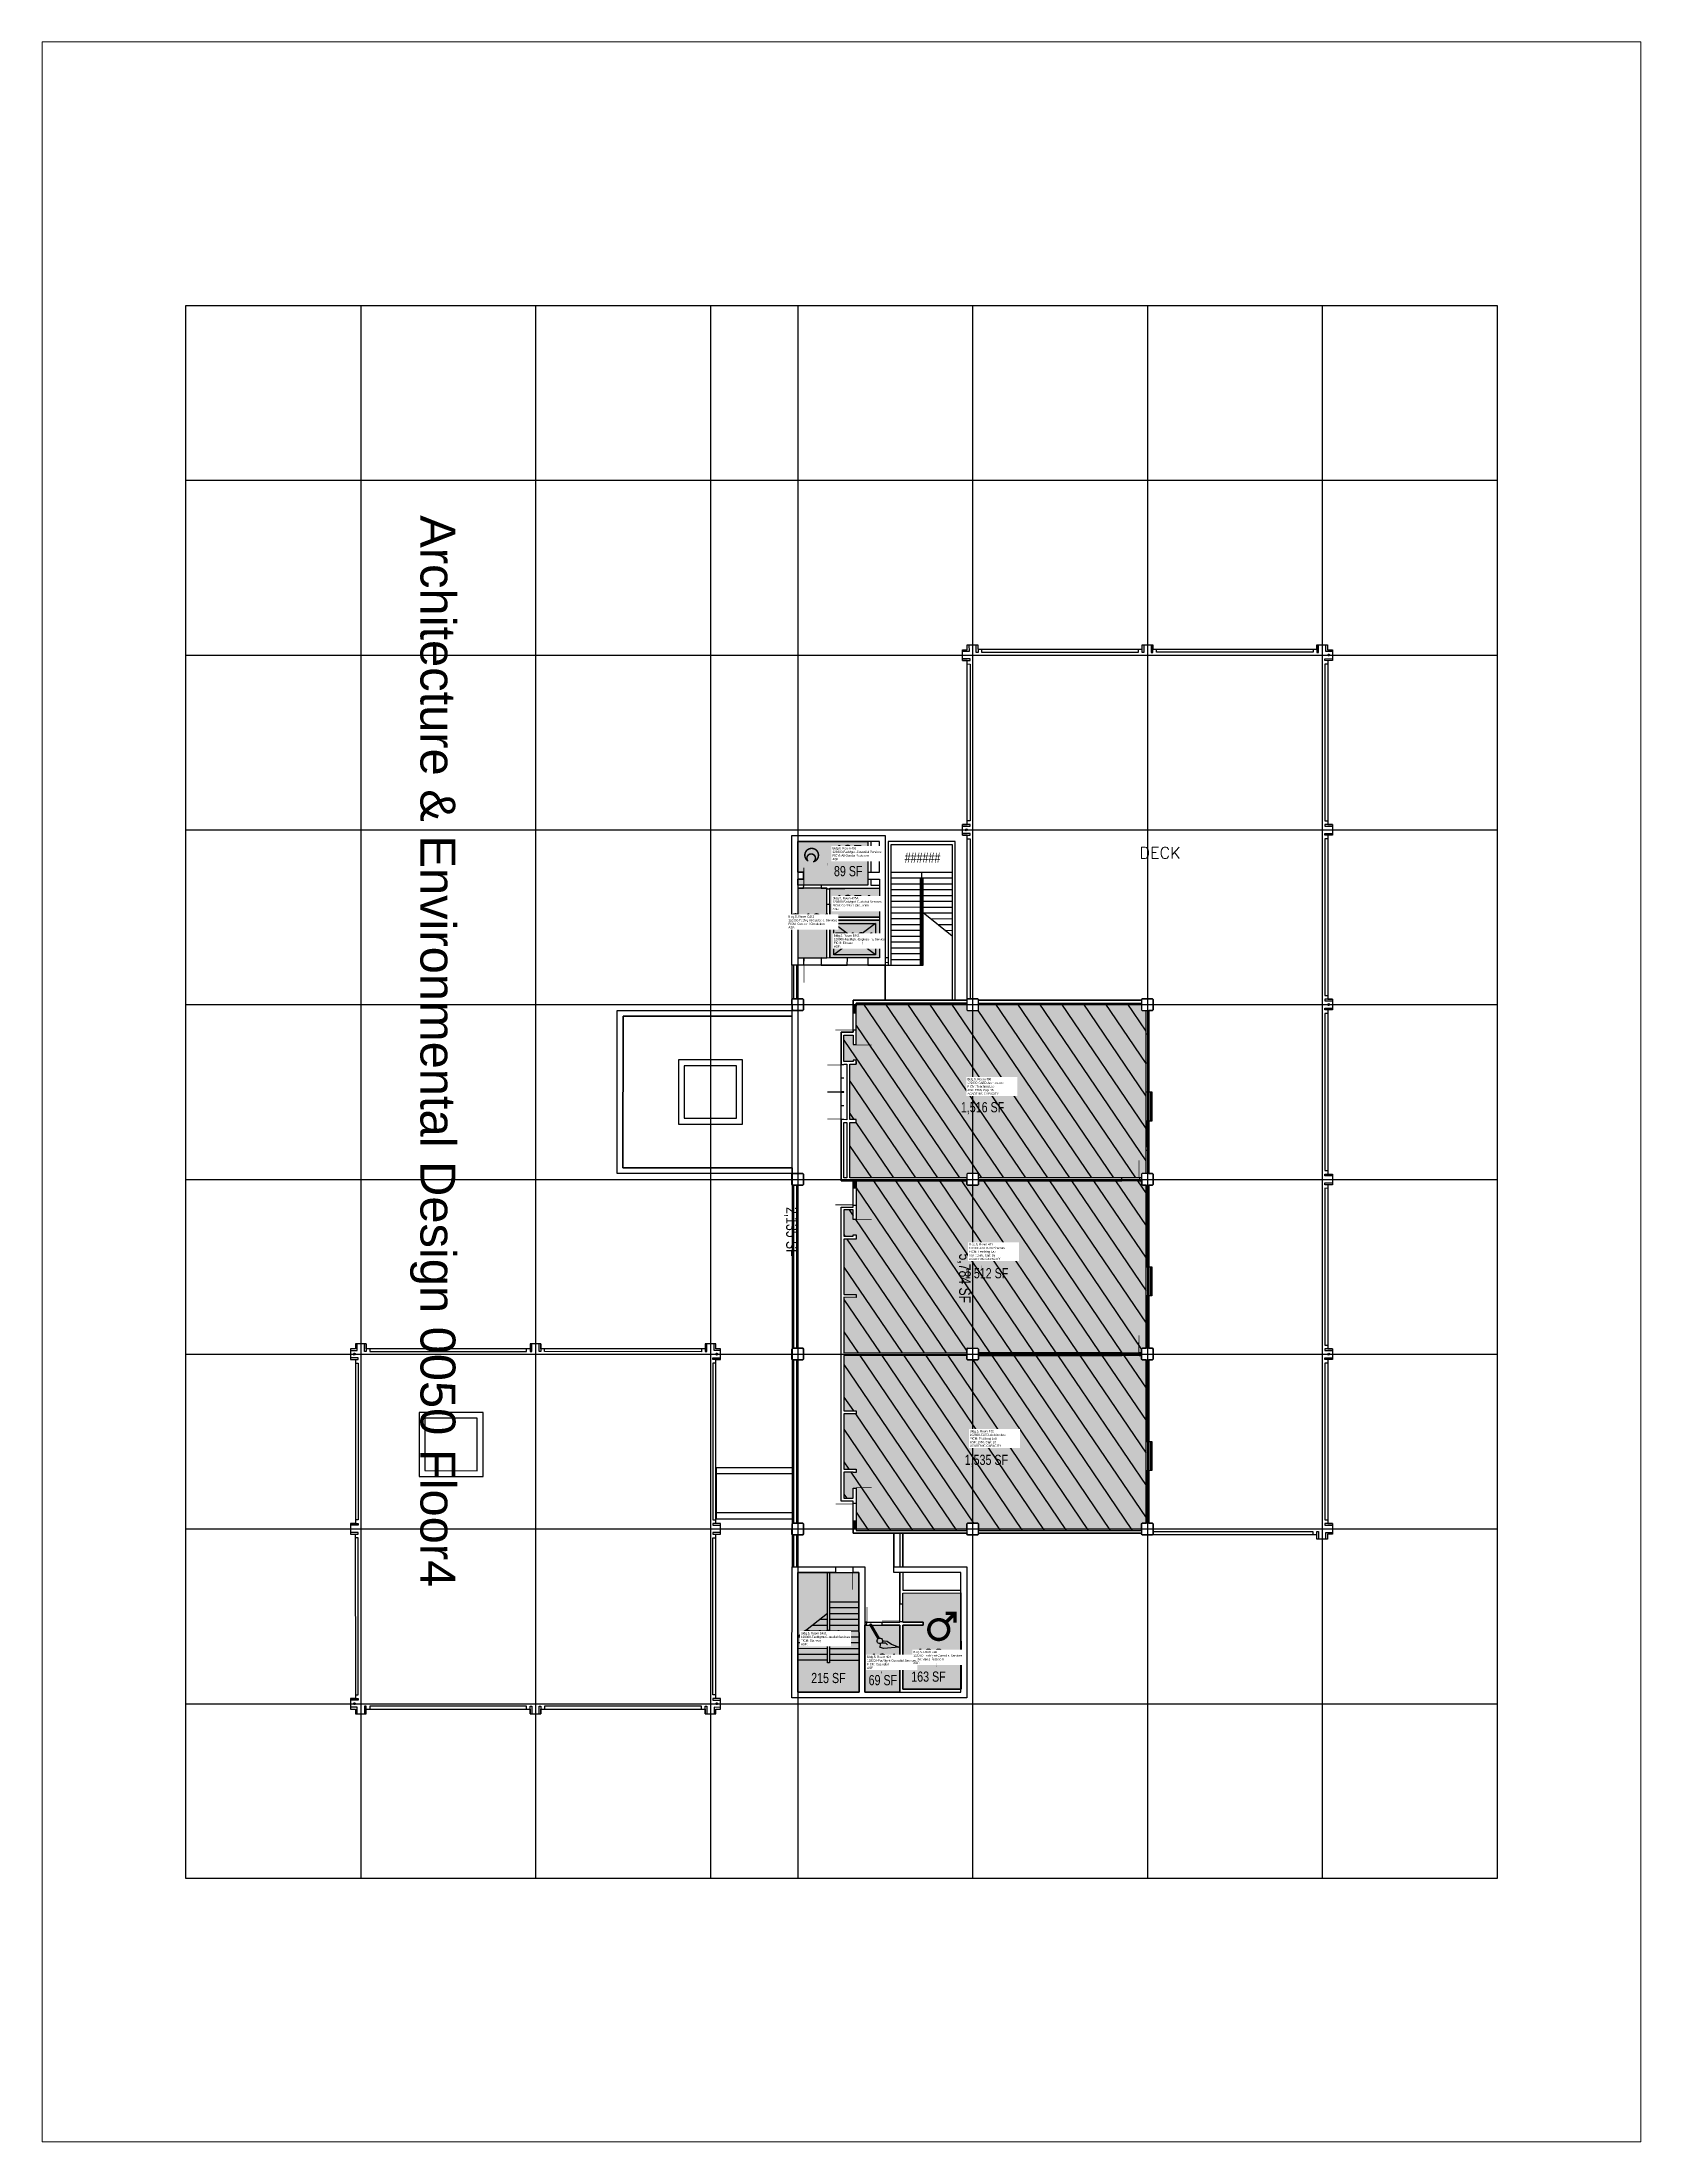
# Paper-space layout 'Layout1' of a CAD drawing. Header units: inches. Extents: x 0.3 to 8.2, y 0.3 to 10.6.
# The model-space entities are those that its viewports show. They can reach past a viewport. Long polylines and large blocks are cut down to what shows.
import ezdxf
from ezdxf.enums import TextEntityAlignment as Align

# ---------------------------------------------------------------- set-up
doc = ezdxf.new("R2010")
doc.units = ezdxf.units.IN
doc.header["$LTSCALE"] = 10
doc.header["$MEASUREMENT"] = 0
doc.layers.get('0').update_dxf_attribs({"linetype": 'CONTINUOUS'})
for name, color, linetype in [('A-DOOR', 2, 'CONTINUOUS'), ('A-FLOR', 3, 'CONTINUOUS'), ('A-GLAZ', 1, 'CONTINUOUS'), ('A-GRID', 1, 'CONTINUOUS'), ('A-IDEN-ICON', 4, 'CONTINUOUS'), ('A-IDEN-RNUM', 7, 'CONTINUOUS'), ('A-IDEN-SNUM', 4, 'CONTINUOUS'), ('A-IDEN-TEXT', 4, 'CONTINUOUS'), ('A-IDEN-VNUM', 4, 'CONTINUOUS'), ('A-ROOF', 2, 'CONTINUOUS'), ('A-TTLB', 4, 'CONTINUOUS'), ('A-WALL', 5, 'CONTINUOUS'), ('AREA-ASSIGN', 7, 'CONTINUOUS'), ('AREA-GROSS', 1, 'CONTINUOUS'), ('AREA-OUTSIDE', 3, 'CONTINUOUS'), ('AREA-TEXT', 3, 'CONTINUOUS'), ('Rooms-Capacity', 4, 'CONTINUOUS'), ('Rooms-Category-Color', 7, 'CONTINUOUS'), ('Rooms-College-Color', 7, 'CONTINUOUS'), ('Rooms-Department-Color', 7, 'CONTINUOUS'), ('Rooms-Division-Color', 7, 'CONTINUOUS'), ('Rooms-Information', 7, 'CONTINUOUS')]:
    doc.layers.add(name, color=color, linetype=linetype)
doc.styles.add('CP_AREA', font='arial.ttf', dxfattribs={"height": 15})
doc.styles.add('CP_ROOMSNUMBER', font='arial.ttf', dxfattribs={"height": 1})
doc.styles.add('CP_ROOMVNUMBER', font='arial.ttf', dxfattribs={"width": 0.85, "height": 0.075})
doc.styles.add('CP_TITLE', font='arial.ttf', dxfattribs={"width": 0.85, "height": 0.125})
doc.styles.add('TEXT', font='ROMAND')
pattern_1 = [(45, (0, 0), (-26.516504294, 26.516504294), [])]

# ---------------------------------------------------------------- blocks, each defined once
blk = doc.blocks.new('CPCUST')
for p, q in [((0.017, -0.064), (0.02, -0.047)), ((0.036, -0.07), (0.017, -0.064)), ((0.026, -0.041), (0.045, -0.041)), ((0.03, -0.034), (0.038, -0.03)), ((0.112, -0.063), (0.036, -0.07)), ((0.038, -0.03), (0.053, -0.032)), ((0.045, -0.041), (0.054, -0.051)), ((0.053, -0.032), (0.075, -0.048)), ((0.075, -0.048), (0.112, -0.063))]:
    blk.add_line(p, q)
at = {"const_width": 0.015}
blk.add_lwpolyline([(-0.03, 0.05), (0.01, -0.019)], dxfattribs=at)
at = {"const_width": 0.0075}
blk.add_lwpolyline([(-0.033, 0.048, 1), (-0.027, 0.052, 1)], format="xyb", close=True, dxfattribs=at)
blk.add_circle((0.016, -0.031), 0.0141)
blk = doc.blocks.new('CPMEN')
at = {"const_width": 0.015}
blk.add_lwpolyline([(-0.0575, -0.02, 1), (0.0275, -0.02, 1)], format="xyb", close=True, dxfattribs=at)
for points in [[(0.055, 0.01), (0.055, 0.05), (0.015, 0.05)], [(0.0151, 0.0101), (0.055, 0.05)]]:
    blk.add_lwpolyline(points, dxfattribs=at)
blk = doc.blocks.new('CPBATH')
at = {"color": 0, "linetype": 'ByBlock', "const_width": 0.0127}
for points in [[(0.057, 0.017, 0.861492), (-0.055, 0, 1)], [(-0.055, 0, 0.726902), (0.049, -0.034, 1)], [(0.057, 0.017, 0.729002), (-0.008, -0.004, 1)], [(-0.008, -0.004, 0.609468), (0.049, -0.034, 1)]]:
    blk.add_lwpolyline(points, format="xyb", dxfattribs=at)
at = {"color": 0, "linetype": 'ByBlock', "const_width": 0.00637}
for points in [[(0.054, 0.015, 1), (0.06, 0.018, 1)], [(0.046, -0.035, 1), (0.051, -0.032, 1)]]:
    blk.add_lwpolyline(points, format="xyb", close=True, dxfattribs=at)

msp = doc.modelspace()

# ---------------------------------------------------------------- hatches: boundary and pattern name
at = {"layer": 'Rooms-Capacity'}
h = msp.add_hatch(dxfattribs=at)
h.set_pattern_fill('ANSI31', color=256, scale=300, style=0)
h.set_pattern_definition(pattern_1)
h.paths.add_polyline_path([(69201411.8, 27675573.4), (69201523.7, 27675594.9), (69201519, 27675619.4), (69201524.9, 27675620.6), (69201529.6, 27675596), (69201641.6, 27675617.5), (69201636.8, 27675642.1), (69201643.6, 27675643.4), (69201644.8, 27675637.5), (69201643.9, 27675637.3), (69201647.5, 27675618.7), (69201700.5, 27675628.8), (69201696.9, 27675647.5), (69201676.2, 27675643.5), (69201675.1, 27675649.4), (69201760.6, 27675665.8), (69201717.6, 27675889.7), (69201704.3, 27675887.2), (69201702.5, 27675888.4), (69201698.6, 27675909), (69201699.8, 27675910.8), (69201713, 27675913.3), (69201649.6, 27676243.3), (69201636.4, 27676240.7), (69201634.6, 27676241.9), (69201633.2, 27676249.3), (69201303.2, 27676185.9), (69201304.7, 27676178.5), (69201303.5, 27676176.8), (69201296.1, 27676175.4), (69201359.5, 27675845.4), (69201366.9, 27675846.8), (69201368.6, 27675845.6), (69201372.6, 27675825), (69201371.4, 27675823.2), (69201364, 27675821.8)])
h = msp.add_hatch(dxfattribs=at)
h.set_pattern_fill('ANSI31', color=256, scale=300, style=0)
h.set_pattern_definition(pattern_1)
h.paths.add_polyline_path([(69201290.2, 27676174.2), (69201282.8, 27676172.8), (69201281.1, 27676174), (69201279.7, 27676181.4), (69200949.7, 27676118), (69200951.1, 27676110.6), (69200949.9, 27676108.9), (69200942.6, 27676107.4), (69201006, 27675777.5), (69201013.3, 27675778.9), (69201015.1, 27675777.7), (69201019, 27675757.1), (69201017.9, 27675755.3), (69201010.5, 27675753.9), (69201053.5, 27675530), (69201131.5, 27675545), (69201132.6, 27675539.1), (69201113.6, 27675535.4), (69201117.2, 27675516.8), (69201170.2, 27675527), (69201166.6, 27675545.6), (69201164, 27675545.1), (69201162.9, 27675551), (69201171.4, 27675552.6), (69201176.1, 27675528.1), (69201288, 27675549.6), (69201283.3, 27675574.1), (69201289.2, 27675575.3), (69201293.9, 27675550.7), (69201405.9, 27675572.2), (69201358.1, 27675820.7), (69201350.8, 27675819.3), (69201349, 27675820.5), (69201345.1, 27675841.1), (69201346.2, 27675842.8), (69201353.6, 27675844.3)])
h = msp.add_hatch(dxfattribs=at)
h.set_pattern_fill('ANSI31', color=256, scale=300, style=0)
h.set_pattern_definition(pattern_1)
h.paths.add_polyline_path([(69200583.1, 27676038.4), (69200596.4, 27676040.9), (69200597.6, 27676042.7), (69200596.2, 27676050), (69200926.1, 27676113.4), (69200927.6, 27676106.1), (69200929.3, 27676104.9), (69200936.7, 27676106.3), (69201000.1, 27675776.3), (69200992.7, 27675774.9), (69200991.5, 27675773.2), (69200995.5, 27675752.5), (69200997.2, 27675751.4), (69201004.6, 27675752.8), (69201050.1, 27675516.1), (69200938.1, 27675494.6), (69200935.7, 27675507.4), (69200929.8, 27675506.2), (69200932.2, 27675493.5), (69200820.3, 27675471.9), (69200817.8, 27675484.7), (69200809.3, 27675483.1), (69200810.4, 27675477.2), (69200813.1, 27675477.7), (69200816.6, 27675459), (69200763.6, 27675448.8), (69200760, 27675467.5), (69200779, 27675471.1), (69200777.9, 27675477), (69200694.1, 27675460.9), (69200651.1, 27675684.8), (69200664.3, 27675687.4), (69200665.5, 27675689.1), (69200661.6, 27675709.8), (69200659.8, 27675711), (69200646.5, 27675708.4)])
at = {"layer": 'Rooms-Category-Color', "true_color": 0xe3f498}
for points in [[(69201411.8, 27675573.4), (69201523.7, 27675594.9), (69201519, 27675619.4), (69201524.9, 27675620.6), (69201529.6, 27675596), (69201641.6, 27675617.5), (69201636.8, 27675642.1), (69201643.6, 27675643.4), (69201644.8, 27675637.5), (69201643.9, 27675637.3), (69201647.5, 27675618.7), (69201700.5, 27675628.8), (69201696.9, 27675647.5), (69201676.2, 27675643.5), (69201675.1, 27675649.4), (69201760.6, 27675665.8), (69201717.6, 27675889.7), (69201704.3, 27675887.2), (69201702.5, 27675888.4), (69201698.6, 27675909), (69201699.8, 27675910.8), (69201713, 27675913.3), (69201649.6, 27676243.3), (69201636.4, 27676240.7), (69201634.6, 27676241.9), (69201633.2, 27676249.3), (69201303.2, 27676185.9), (69201304.7, 27676178.5), (69201303.5, 27676176.8), (69201296.1, 27676175.4), (69201359.5, 27675845.4), (69201366.9, 27675846.8), (69201368.6, 27675845.6), (69201372.6, 27675825), (69201371.4, 27675823.2), (69201364, 27675821.8)], [(69201290.2, 27676174.2), (69201282.8, 27676172.8), (69201281.1, 27676174), (69201279.7, 27676181.4), (69200949.7, 27676118), (69200951.1, 27676110.6), (69200949.9, 27676108.9), (69200942.6, 27676107.4), (69201006, 27675777.5), (69201013.3, 27675778.9), (69201015.1, 27675777.7), (69201019, 27675757.1), (69201017.9, 27675755.3), (69201010.5, 27675753.9), (69201053.5, 27675530), (69201131.5, 27675545), (69201132.6, 27675539.1), (69201113.6, 27675535.4), (69201117.2, 27675516.8), (69201170.2, 27675527), (69201166.6, 27675545.6), (69201164, 27675545.1), (69201162.9, 27675551), (69201171.4, 27675552.6), (69201176.1, 27675528.1), (69201288, 27675549.6), (69201283.3, 27675574.1), (69201289.2, 27675575.3), (69201293.9, 27675550.7), (69201405.9, 27675572.2), (69201358.1, 27675820.7), (69201350.8, 27675819.3), (69201349, 27675820.5), (69201345.1, 27675841.1), (69201346.2, 27675842.8), (69201353.6, 27675844.3)], [(69200583.1, 27676038.4), (69200596.4, 27676040.9), (69200597.6, 27676042.7), (69200596.2, 27676050), (69200926.1, 27676113.4), (69200927.6, 27676106.1), (69200929.3, 27676104.9), (69200936.7, 27676106.3), (69201000.1, 27675776.3), (69200992.7, 27675774.9), (69200991.5, 27675773.2), (69200995.5, 27675752.5), (69200997.2, 27675751.4), (69201004.6, 27675752.8), (69201050.1, 27675516.1), (69200938.1, 27675494.6), (69200935.7, 27675507.4), (69200929.8, 27675506.2), (69200932.2, 27675493.5), (69200820.3, 27675471.9), (69200817.8, 27675484.7), (69200809.3, 27675483.1), (69200810.4, 27675477.2), (69200813.1, 27675477.7), (69200816.6, 27675459), (69200763.6, 27675448.8), (69200760, 27675467.5), (69200779, 27675471.1), (69200777.9, 27675477), (69200694.1, 27675460.9), (69200651.1, 27675684.8), (69200664.3, 27675687.4), (69200665.5, 27675689.1), (69200661.6, 27675709.8), (69200659.8, 27675711), (69200646.5, 27675708.4)]]:
    msp.add_hatch(color=61, dxfattribs=at).paths.add_polyline_path(points)
at = {"layer": 'Rooms-Category-Color', "true_color": 0xadadad}
for points in [[(69201846.5, 27675902.3), (69202041, 27675939.7), (69202063.6, 27675821.8), (69201934, 27675796.9), (69201926, 27675838.2), (69201920.1, 27675837), (69201928.1, 27675795.8), (69201869.2, 27675784.5)], [(69201935.1, 27675791), (69202070.6, 27675817.1), (69202084.2, 27675746.3), (69201948.7, 27675720.3)], [(69201844.9, 27675688.1), (69202086.5, 27675734.6), (69202110.2, 27675610.8), (69201868.7, 27675564.4)], [(69200452.3, 27675463.4), (69200511.2, 27675474.7), (69200530.5, 27675374.5), (69200471.5, 27675363.2)], [(69200517.1, 27675475.8), (69200593.7, 27675490.5), (69200612.9, 27675390.4), (69200536.3, 27675375.6)], [(69200362.5, 27675421.7), (69200450.9, 27675438.7), (69200478.1, 27675297.2), (69200466.3, 27675295), (69200464, 27675306.8), (69200449.3, 27675303.9), (69200451.6, 27675292.2), (69200389.7, 27675280.3)], [(69200614.1, 27675384.5), (69200472.7, 27675357.3), (69200484, 27675298.4), (69200625.4, 27675325.5)]]:
    msp.add_hatch(color=253, dxfattribs=at).paths.add_polyline_path(points)
at = {"layer": 'Rooms-College-Color', "true_color": 0xe3f498}
for points in [[(69201411.8, 27675573.4), (69201523.7, 27675594.9), (69201519, 27675619.4), (69201524.9, 27675620.6), (69201529.6, 27675596), (69201641.6, 27675617.5), (69201636.8, 27675642.1), (69201643.6, 27675643.4), (69201644.8, 27675637.5), (69201643.9, 27675637.3), (69201647.5, 27675618.7), (69201700.5, 27675628.8), (69201696.9, 27675647.5), (69201676.2, 27675643.5), (69201675.1, 27675649.4), (69201760.6, 27675665.8), (69201717.6, 27675889.7), (69201704.3, 27675887.2), (69201702.5, 27675888.4), (69201698.6, 27675909), (69201699.8, 27675910.8), (69201713, 27675913.3), (69201649.6, 27676243.3), (69201636.4, 27676240.7), (69201634.6, 27676241.9), (69201633.2, 27676249.3), (69201303.2, 27676185.9), (69201304.7, 27676178.5), (69201303.5, 27676176.8), (69201296.1, 27676175.4), (69201359.5, 27675845.4), (69201366.9, 27675846.8), (69201368.6, 27675845.6), (69201372.6, 27675825), (69201371.4, 27675823.2), (69201364, 27675821.8)], [(69201290.2, 27676174.2), (69201282.8, 27676172.8), (69201281.1, 27676174), (69201279.7, 27676181.4), (69200949.7, 27676118), (69200951.1, 27676110.6), (69200949.9, 27676108.9), (69200942.6, 27676107.4), (69201006, 27675777.5), (69201013.3, 27675778.9), (69201015.1, 27675777.7), (69201019, 27675757.1), (69201017.9, 27675755.3), (69201010.5, 27675753.9), (69201053.5, 27675530), (69201131.5, 27675545), (69201132.6, 27675539.1), (69201113.6, 27675535.4), (69201117.2, 27675516.8), (69201170.2, 27675527), (69201166.6, 27675545.6), (69201164, 27675545.1), (69201162.9, 27675551), (69201171.4, 27675552.6), (69201176.1, 27675528.1), (69201288, 27675549.6), (69201283.3, 27675574.1), (69201289.2, 27675575.3), (69201293.9, 27675550.7), (69201405.9, 27675572.2), (69201358.1, 27675820.7), (69201350.8, 27675819.3), (69201349, 27675820.5), (69201345.1, 27675841.1), (69201346.2, 27675842.8), (69201353.6, 27675844.3)], [(69200583.1, 27676038.4), (69200596.4, 27676040.9), (69200597.6, 27676042.7), (69200596.2, 27676050), (69200926.1, 27676113.4), (69200927.6, 27676106.1), (69200929.3, 27676104.9), (69200936.7, 27676106.3), (69201000.1, 27675776.3), (69200992.7, 27675774.9), (69200991.5, 27675773.2), (69200995.5, 27675752.5), (69200997.2, 27675751.4), (69201004.6, 27675752.8), (69201050.1, 27675516.1), (69200938.1, 27675494.6), (69200935.7, 27675507.4), (69200929.8, 27675506.2), (69200932.2, 27675493.5), (69200820.3, 27675471.9), (69200817.8, 27675484.7), (69200809.3, 27675483.1), (69200810.4, 27675477.2), (69200813.1, 27675477.7), (69200816.6, 27675459), (69200763.6, 27675448.8), (69200760, 27675467.5), (69200779, 27675471.1), (69200777.9, 27675477), (69200694.1, 27675460.9), (69200651.1, 27675684.8), (69200664.3, 27675687.4), (69200665.5, 27675689.1), (69200661.6, 27675709.8), (69200659.8, 27675711), (69200646.5, 27675708.4)]]:
    msp.add_hatch(color=61, dxfattribs=at).paths.add_polyline_path(points)
at = {"layer": 'Rooms-College-Color', "true_color": 0xadadad}
for points in [[(69201846.5, 27675902.3), (69202041, 27675939.7), (69202063.6, 27675821.8), (69201934, 27675796.9), (69201926, 27675838.2), (69201920.1, 27675837), (69201928.1, 27675795.8), (69201869.2, 27675784.5)], [(69201935.1, 27675791), (69202070.6, 27675817.1), (69202084.2, 27675746.3), (69201948.7, 27675720.3)], [(69201844.9, 27675688.1), (69202086.5, 27675734.6), (69202110.2, 27675610.8), (69201868.7, 27675564.4)], [(69200452.3, 27675463.4), (69200511.2, 27675474.7), (69200530.5, 27675374.5), (69200471.5, 27675363.2)], [(69200517.1, 27675475.8), (69200593.7, 27675490.5), (69200612.9, 27675390.4), (69200536.3, 27675375.6)], [(69200362.5, 27675421.7), (69200450.9, 27675438.7), (69200478.1, 27675297.2), (69200466.3, 27675295), (69200464, 27675306.8), (69200449.3, 27675303.9), (69200451.6, 27675292.2), (69200389.7, 27675280.3)], [(69200614.1, 27675384.5), (69200472.7, 27675357.3), (69200484, 27675298.4), (69200625.4, 27675325.5)]]:
    msp.add_hatch(color=253, dxfattribs=at).paths.add_polyline_path(points)
at = {"layer": 'Rooms-Department-Color', "true_color": 0xe3f498}
for points in [[(69201411.8, 27675573.4), (69201523.7, 27675594.9), (69201519, 27675619.4), (69201524.9, 27675620.6), (69201529.6, 27675596), (69201641.6, 27675617.5), (69201636.8, 27675642.1), (69201643.6, 27675643.4), (69201644.8, 27675637.5), (69201643.9, 27675637.3), (69201647.5, 27675618.7), (69201700.5, 27675628.8), (69201696.9, 27675647.5), (69201676.2, 27675643.5), (69201675.1, 27675649.4), (69201760.6, 27675665.8), (69201717.6, 27675889.7), (69201704.3, 27675887.2), (69201702.5, 27675888.4), (69201698.6, 27675909), (69201699.8, 27675910.8), (69201713, 27675913.3), (69201649.6, 27676243.3), (69201636.4, 27676240.7), (69201634.6, 27676241.9), (69201633.2, 27676249.3), (69201303.2, 27676185.9), (69201304.7, 27676178.5), (69201303.5, 27676176.8), (69201296.1, 27676175.4), (69201359.5, 27675845.4), (69201366.9, 27675846.8), (69201368.6, 27675845.6), (69201372.6, 27675825), (69201371.4, 27675823.2), (69201364, 27675821.8)], [(69201290.2, 27676174.2), (69201282.8, 27676172.8), (69201281.1, 27676174), (69201279.7, 27676181.4), (69200949.7, 27676118), (69200951.1, 27676110.6), (69200949.9, 27676108.9), (69200942.6, 27676107.4), (69201006, 27675777.5), (69201013.3, 27675778.9), (69201015.1, 27675777.7), (69201019, 27675757.1), (69201017.9, 27675755.3), (69201010.5, 27675753.9), (69201053.5, 27675530), (69201131.5, 27675545), (69201132.6, 27675539.1), (69201113.6, 27675535.4), (69201117.2, 27675516.8), (69201170.2, 27675527), (69201166.6, 27675545.6), (69201164, 27675545.1), (69201162.9, 27675551), (69201171.4, 27675552.6), (69201176.1, 27675528.1), (69201288, 27675549.6), (69201283.3, 27675574.1), (69201289.2, 27675575.3), (69201293.9, 27675550.7), (69201405.9, 27675572.2), (69201358.1, 27675820.7), (69201350.8, 27675819.3), (69201349, 27675820.5), (69201345.1, 27675841.1), (69201346.2, 27675842.8), (69201353.6, 27675844.3)], [(69200583.1, 27676038.4), (69200596.4, 27676040.9), (69200597.6, 27676042.7), (69200596.2, 27676050), (69200926.1, 27676113.4), (69200927.6, 27676106.1), (69200929.3, 27676104.9), (69200936.7, 27676106.3), (69201000.1, 27675776.3), (69200992.7, 27675774.9), (69200991.5, 27675773.2), (69200995.5, 27675752.5), (69200997.2, 27675751.4), (69201004.6, 27675752.8), (69201050.1, 27675516.1), (69200938.1, 27675494.6), (69200935.7, 27675507.4), (69200929.8, 27675506.2), (69200932.2, 27675493.5), (69200820.3, 27675471.9), (69200817.8, 27675484.7), (69200809.3, 27675483.1), (69200810.4, 27675477.2), (69200813.1, 27675477.7), (69200816.6, 27675459), (69200763.6, 27675448.8), (69200760, 27675467.5), (69200779, 27675471.1), (69200777.9, 27675477), (69200694.1, 27675460.9), (69200651.1, 27675684.8), (69200664.3, 27675687.4), (69200665.5, 27675689.1), (69200661.6, 27675709.8), (69200659.8, 27675711), (69200646.5, 27675708.4)]]:
    msp.add_hatch(color=61, dxfattribs=at).paths.add_polyline_path(points)
at = {"layer": 'Rooms-Department-Color', "true_color": 0xacacac}
for points in [[(69201846.5, 27675902.3), (69202041, 27675939.7), (69202063.6, 27675821.8), (69201934, 27675796.9), (69201926, 27675838.2), (69201920.1, 27675837), (69201928.1, 27675795.8), (69201869.2, 27675784.5)], [(69201935.1, 27675791), (69202070.6, 27675817.1), (69202084.2, 27675746.3), (69201948.7, 27675720.3)], [(69201844.9, 27675688.1), (69202086.5, 27675734.6), (69202110.2, 27675610.8), (69201868.7, 27675564.4)], [(69200452.3, 27675463.4), (69200511.2, 27675474.7), (69200530.5, 27675374.5), (69200471.5, 27675363.2)], [(69200517.1, 27675475.8), (69200593.7, 27675490.5), (69200612.9, 27675390.4), (69200536.3, 27675375.6)], [(69200362.5, 27675421.7), (69200450.9, 27675438.7), (69200478.1, 27675297.2), (69200466.3, 27675295), (69200464, 27675306.8), (69200449.3, 27675303.9), (69200451.6, 27675292.2), (69200389.7, 27675280.3)], [(69200614.1, 27675384.5), (69200472.7, 27675357.3), (69200484, 27675298.4), (69200625.4, 27675325.5)]]:
    msp.add_hatch(color=253, dxfattribs=at).paths.add_polyline_path(points)
at = {"layer": 'Rooms-Division-Color', "true_color": 0xe3f498}
for points in [[(69201411.8, 27675573.4), (69201523.7, 27675594.9), (69201519, 27675619.4), (69201524.9, 27675620.6), (69201529.6, 27675596), (69201641.6, 27675617.5), (69201636.8, 27675642.1), (69201643.6, 27675643.4), (69201644.8, 27675637.5), (69201643.9, 27675637.3), (69201647.5, 27675618.7), (69201700.5, 27675628.8), (69201696.9, 27675647.5), (69201676.2, 27675643.5), (69201675.1, 27675649.4), (69201760.6, 27675665.8), (69201717.6, 27675889.7), (69201704.3, 27675887.2), (69201702.5, 27675888.4), (69201698.6, 27675909), (69201699.8, 27675910.8), (69201713, 27675913.3), (69201649.6, 27676243.3), (69201636.4, 27676240.7), (69201634.6, 27676241.9), (69201633.2, 27676249.3), (69201303.2, 27676185.9), (69201304.7, 27676178.5), (69201303.5, 27676176.8), (69201296.1, 27676175.4), (69201359.5, 27675845.4), (69201366.9, 27675846.8), (69201368.6, 27675845.6), (69201372.6, 27675825), (69201371.4, 27675823.2), (69201364, 27675821.8)], [(69201290.2, 27676174.2), (69201282.8, 27676172.8), (69201281.1, 27676174), (69201279.7, 27676181.4), (69200949.7, 27676118), (69200951.1, 27676110.6), (69200949.9, 27676108.9), (69200942.6, 27676107.4), (69201006, 27675777.5), (69201013.3, 27675778.9), (69201015.1, 27675777.7), (69201019, 27675757.1), (69201017.9, 27675755.3), (69201010.5, 27675753.9), (69201053.5, 27675530), (69201131.5, 27675545), (69201132.6, 27675539.1), (69201113.6, 27675535.4), (69201117.2, 27675516.8), (69201170.2, 27675527), (69201166.6, 27675545.6), (69201164, 27675545.1), (69201162.9, 27675551), (69201171.4, 27675552.6), (69201176.1, 27675528.1), (69201288, 27675549.6), (69201283.3, 27675574.1), (69201289.2, 27675575.3), (69201293.9, 27675550.7), (69201405.9, 27675572.2), (69201358.1, 27675820.7), (69201350.8, 27675819.3), (69201349, 27675820.5), (69201345.1, 27675841.1), (69201346.2, 27675842.8), (69201353.6, 27675844.3)], [(69200583.1, 27676038.4), (69200596.4, 27676040.9), (69200597.6, 27676042.7), (69200596.2, 27676050), (69200926.1, 27676113.4), (69200927.6, 27676106.1), (69200929.3, 27676104.9), (69200936.7, 27676106.3), (69201000.1, 27675776.3), (69200992.7, 27675774.9), (69200991.5, 27675773.2), (69200995.5, 27675752.5), (69200997.2, 27675751.4), (69201004.6, 27675752.8), (69201050.1, 27675516.1), (69200938.1, 27675494.6), (69200935.7, 27675507.4), (69200929.8, 27675506.2), (69200932.2, 27675493.5), (69200820.3, 27675471.9), (69200817.8, 27675484.7), (69200809.3, 27675483.1), (69200810.4, 27675477.2), (69200813.1, 27675477.7), (69200816.6, 27675459), (69200763.6, 27675448.8), (69200760, 27675467.5), (69200779, 27675471.1), (69200777.9, 27675477), (69200694.1, 27675460.9), (69200651.1, 27675684.8), (69200664.3, 27675687.4), (69200665.5, 27675689.1), (69200661.6, 27675709.8), (69200659.8, 27675711), (69200646.5, 27675708.4)]]:
    msp.add_hatch(color=61, dxfattribs=at).paths.add_polyline_path(points)
at = {"layer": 'Rooms-Division-Color', "true_color": 0xadadad}
for points in [[(69201846.5, 27675902.3), (69202041, 27675939.7), (69202063.6, 27675821.8), (69201934, 27675796.9), (69201926, 27675838.2), (69201920.1, 27675837), (69201928.1, 27675795.8), (69201869.2, 27675784.5)], [(69201935.1, 27675791), (69202070.6, 27675817.1), (69202084.2, 27675746.3), (69201948.7, 27675720.3)], [(69201844.9, 27675688.1), (69202086.5, 27675734.6), (69202110.2, 27675610.8), (69201868.7, 27675564.4)], [(69200452.3, 27675463.4), (69200511.2, 27675474.7), (69200530.5, 27675374.5), (69200471.5, 27675363.2)], [(69200517.1, 27675475.8), (69200593.7, 27675490.5), (69200612.9, 27675390.4), (69200536.3, 27675375.6)], [(69200362.5, 27675421.7), (69200450.9, 27675438.7), (69200478.1, 27675297.2), (69200466.3, 27675295), (69200464, 27675306.8), (69200449.3, 27675303.9), (69200451.6, 27675292.2), (69200389.7, 27675280.3)], [(69200614.1, 27675384.5), (69200472.7, 27675357.3), (69200484, 27675298.4), (69200625.4, 27675325.5)]]:
    msp.add_hatch(color=253, dxfattribs=at).paths.add_polyline_path(points)

# ---------------------------------------------------------------- linework, layer by layer
at = {"layer": 'A-DOOR'}
for points in [[(69201291.6, 27676168.6, 1.5, 1.5, 0), (69201256.2, 27676161.9, 0, 0, 0), (69201256.4, 27676161.1, 0, 0, 0.414214), (69201299.7, 27676134.3, 0, 0, 0.414214)], [(69200937.3, 27676100.9, 1.5, 1.5, 0), (69200902, 27676094.1, 0, 0, 0), (69200902.1, 27676093.4, 0, 0, 0.414214), (69200945.5, 27676066.5, 0, 0, 0.414214)], [(69201927.2, 27675789, 1.5, 1.5, 0), (69201934, 27675753.6, 0, 0, 0), (69201933.3, 27675753.5, 0, 0, -0.414214), (69201892.3, 27675783.8, 0, 0, -0.414214)], [(69201942.5, 27675723.7, 1.5, 1.5, 0), (69201911.1, 27675717.7, 0, 0, 0), (69201911.2, 27675717, 0, 0, -0.414214), (69201936.6, 27675754.4, 0, 0, -0.414214)], [(69201674.3, 27675649.1, 1.5, 1.5, 0), (69201668.3, 27675680.6, 0, 0, 0), (69201669, 27675680.7, 0, 0, 0.414214), (69201643.7, 27675643.2, 0, 0, 0.414214)], [(69201846.5, 27675675.4, 1.5, 1.5, 0), (69201881.8, 27675682.2, 0, 0, 0), (69201882, 27675681.4, 0, 0, -0.414214), (69201851.7, 27675640.5, 0, 0, -0.414214)], [(69201708.2, 27675649.6, 1.5, 1.5, 0), (69201715, 27675614.2, 0, 0, 0), (69201715.8, 27675614.4, 0, 0, 0.414214), (69201742.6, 27675657.7, 0, 0, 0.414214)], [(69201132.2, 27675545.3, 1.5, 1.5, 0), (69201126.1, 27675576.7, 0, 0, 0), (69201125.4, 27675576.5, 0, 0, -0.414214), (69201162.8, 27675551.2, 0, 0, -0.414214)], [(69200778.6, 27675477.3, 1.5, 1.5, 0), (69200772.5, 27675508.8, 0, 0, 0), (69200771.8, 27675508.6, 0, 0, -0.414214), (69200809.3, 27675483.2, 0, 0, -0.414214)], [(69201103.4, 27675532.8, 1.5, 1.5, 0), (69201110.2, 27675497.4, 0, 0, 0), (69201109.4, 27675497.3, 0, 0, -0.414214), (69201068.5, 27675527.6, 0, 0, -0.414214)], [(69200749.6, 27675464.8, 1.5, 1.5, 0), (69200756.4, 27675429.5, 0, 0, 0), (69200755.7, 27675429.3, 0, 0, -0.414214), (69200714.7, 27675459.6, 0, 0, -0.414214)], [(69200878.3, 27675464.6, 1.5, 1.5, 0), (69200883.6, 27675437.1, 0, 0, 0), (69200884.4, 27675437.2, 0, 0, -0.414214), (69200851.6, 27675459.4, 0, 0, -0.414214)], [(69200881.1, 27675465.1, 1.5, 1.5, 0), (69200886.4, 27675437.6, 0, 0, 0), (69200885.6, 27675437.4, 0, 0, 0.414214), (69200907.8, 27675470.2, 0, 0, 0.414214)], [(69200934.5, 27675475.4, 1.5, 1.5, 0), (69200939.8, 27675447.9, 0, 0, 0), (69200940.5, 27675448, 0, 0, -0.414214), (69200907.8, 27675470.2, 0, 0, -0.414214)], [(69200824.9, 27675454.3, 1.5, 1.5, 0), (69200830.2, 27675426.8, 0, 0, 0), (69200829.4, 27675426.7, 0, 0, 0.414214), (69200851.7, 27675459.4, 0, 0, 0.414214)], [(69200473.7, 27675363, 1.5, 1.5, 0), (69200467.7, 27675394.4, 0, 0, 0), (69200467, 27675394.3, 0, 0, -0.414214), (69200504.4, 27675368.9, 0, 0, -0.414214)], [(69200637.4, 27675340.9, 1.5, 1.5, 0), (69200672.8, 27675347.7, 0, 0, 0), (69200672.6, 27675348.4, 0, 0, 0.414214), (69200629.3, 27675375.2, 0, 0, 0.414214)], [(69200475.5, 27675309.4, 1.5, 1.5, 0), (69200440.1, 27675302.6, 0, 0, 0), (69200440, 27675303.3, 0, 0, -0.414214), (69200470.3, 27675344.3, 0, 0, -0.414214)]]:
    msp.add_lwpolyline(points, format="xyseb", dxfattribs=at)
at = {"layer": 'A-FLOR'}
for points in [[(69201915.3, 27675639.6), (69201903.8, 27675699.5)], [(69201927.1, 27675641.8), (69201915.6, 27675701.7)], [(69201938.9, 27675644.1), (69201927.4, 27675704)], [(69201950.7, 27675646.4), (69201939.2, 27675706.3)], [(69201962.5, 27675648.6), (69201950.9, 27675708.5)], [(69201974.2, 27675650.9), (69201962.7, 27675710.8)], [(69201986, 27675653.2), (69201974.5, 27675713.1)], [(69201997.8, 27675655.4), (69201986.3, 27675715.3)], [(69202009.6, 27675657.7), (69201998.1, 27675717.6)], [(69202021.4, 27675659.9), (69202009.9, 27675719.8)], [(69202033.2, 27675662.2), (69202021.7, 27675722.1)], [(69201939.6, 27675640.2), (69201998.3, 27675589.3), (69201986.8, 27675649.2)], [(69201954.3, 27675627.5), (69201951.4, 27675642.4)], [(69201969, 27675614.7), (69201963.2, 27675644.7)], [(69201983.6, 27675602), (69201975, 27675647)], [(69202010.1, 27675591.6), (69201998.6, 27675651.5)], [(69202021.9, 27675593.8), (69202010.3, 27675653.8)], [(69202033.6, 27675596.1), (69202022.1, 27675656)], [(69202045.4, 27675598.4), (69202033.9, 27675658.3)], [(69200415.4, 27675480.7), (69200391.6, 27675604.4)], [(69200427.1, 27675483), (69200414.7, 27675547.8), (69200403.4, 27675606.7)], [(69200426.5, 27675550), (69200415.1, 27675609)], [(69200438.3, 27675552.3), (69200426.9, 27675611.2)], [(69200450, 27675554.6), (69200438.7, 27675613.5)], [(69200461.8, 27675556.8), (69200450.5, 27675615.8)], [(69200473.6, 27675559.1), (69200462.3, 27675618)], [(69200521.2, 27675629.3), (69200485.4, 27675561.4), (69200474.1, 27675620.3)], [(69200494.3, 27675578.4), (69200485.9, 27675622.6)], [(69200503.3, 27675595.4), (69200497.6, 27675624.8)], [(69200512.3, 27675612.4), (69200509.4, 27675627.1)], [(69200362.5, 27675421.7), (69200424.4, 27675433.6), (69200419.9, 27675457.1), (69200358, 27675445.3), (69200389.7, 27675280.3), (69200451.6, 27675292.2), (69200449.3, 27675303.9), (69200464, 27675306.8), (69200466.3, 27675295), (69200625.4, 27675325.5), (69200623.1, 27675337.4), (69200637.9, 27675340.2), (69200642.4, 27675316.6), (69200380.2, 27675266.2), (69200344, 27675454.8), (69200606.2, 27675505.1), (69200591.4, 27675581.7), (69200414.7, 27675547.8)], [(69200403.5, 27675542.6), (69200592, 27675578.8)], [(69200415.8, 27675541.9), (69200592.6, 27675575.9)], [(69200474.3, 27675492), (69200463, 27675550.9)], [(69200486.1, 27675494.3), (69200474.7, 27675553.2)], [(69200497.8, 27675496.6), (69200486.5, 27675555.5)], [(69200509.6, 27675498.8), (69200498.3, 27675557.7)], [(69200521.4, 27675501.1), (69200510.1, 27675560)], [(69200533.2, 27675503.3), (69200521.9, 27675562.3)], [(69200545, 27675505.6), (69200533.7, 27675564.5)], [(69200556.8, 27675507.9), (69200545.4, 27675566.8)], [(69200568.5, 27675510.1), (69200557.2, 27675569.1)], [(69200580.3, 27675512.4), (69200569, 27675571.3)], [(69200592.1, 27675514.7), (69200580.8, 27675573.6)], [(69200438.9, 27675485.2), (69200427.6, 27675544.2)], [(69200450.7, 27675487.5), (69200439.4, 27675546.4)], [(69200462.5, 27675489.8), (69200451.2, 27675548.7)], [(69200525.2, 27675469.5), (69200605.2, 27675397.3)], [(69200588.9, 27675481.7), (69200541.4, 27675385.1)]]:
    msp.add_lwpolyline(points, dxfattribs=at)
msp.add_lwpolyline([(69200541.4, 27675385.1), (69200525.2, 27675469.5), (69200588.9, 27675481.7), (69200605.2, 27675397.3)], close=True, dxfattribs=at)
at = {"layer": 'A-GLAZ'}
for points in [[(69201302.1, 27676191.8), (69201632.1, 27676255.2)], [(69201303.2, 27676185.9), (69201468.2, 27676217.6), (69201466, 27676229.4), (69201524.9, 27676240.7), (69201527.2, 27676228.9), (69201633.2, 27676249.3)], [(69201526.6, 27676231.9), (69201632.6, 27676252.2)], [(69201586.1, 27676240.2), (69201584.9, 27676246.1)], [(69201302.7, 27676188.8), (69201467.7, 27676220.5)], [(69201350.4, 27676195), (69201349.3, 27676200.8)], [(69201409.3, 27676206.3), (69201408.2, 27676212.2)], [(69201466.5, 27676226.4), (69201525.5, 27676237.8)], [(69200948.6, 27676123.9), (69201278.5, 27676187.3)], [(69200949.7, 27676118), (69201114.7, 27676149.7), (69201112.4, 27676161.5), (69201171.4, 27676172.8), (69201173.6, 27676161), (69201279.7, 27676181.4)], [(69201113, 27676158.5), (69201171.9, 27676169.8)], [(69201173.1, 27676163.9), (69201279.1, 27676184.3)], [(69201232.5, 27676172.3), (69201231.4, 27676178.2)], [(69200595, 27676055.9), (69200925, 27676119.3)], [(69200596.2, 27676050), (69200761.2, 27676081.7), (69200758.9, 27676093.5), (69200817.8, 27676104.9), (69200820.1, 27676093.1), (69200926.1, 27676113.4)], [(69200819.5, 27676096), (69200925.6, 27676116.4)], [(69200949.1, 27676120.9), (69201114.1, 27676152.6)], [(69200996.8, 27676127), (69200995.7, 27676132.9)], [(69201055.8, 27676138.3), (69201054.6, 27676144.2)], [(69200595.6, 27676053), (69200760.6, 27676084.7)], [(69200702.2, 27676070.4), (69200701.1, 27676076.3)], [(69200759.5, 27676090.6), (69200818.4, 27676101.9)], [(69200879, 27676104.4), (69200877.9, 27676110.3)], [(69200643.3, 27676059.1), (69200642.2, 27676065)], [(69200645.2, 27675683.7), (69200689.3, 27675453.9), (69200701.1, 27675456.2), (69200714.9, 27675458.8), (69200713.7, 27675464.7), (69200700, 27675462.1), (69200701.1, 27675456.2)], [(69201742.3, 27675659.3), (69201755.3, 27675661.8)], [(69201054.6, 27675524.1), (69201068.6, 27675526.8), (69201067.5, 27675532.7), (69201053.5, 27675530)], [(69201054.1, 27675527.1), (69201068.1, 27675529.7)], [(69200700.5, 27675459.1), (69200714.3, 27675461.8)]]:
    msp.add_lwpolyline(points, dxfattribs=at)
msp.add_lwpolyline([(69201742.8, 27675656.3), (69201755.8, 27675658.8), (69201754.7, 27675664.7), (69201741.7, 27675662.2)], close=True, dxfattribs=at)
at = {"layer": 'A-GRID'}
msp.add_lwpolyline([(69202215.7, 27677097.4), (69202725.1, 27674445.9), (69199543.3, 27673834.6), (69199033.8, 27676486.1)], close=True, dxfattribs=at)
for points in [[(69202371.5, 27674378), (69201862.1, 27677029.5)], [(69202018, 27674310.1), (69201508.6, 27676961.6)], [(69201664.5, 27674242.1), (69201155, 27676893.6)], [(69201310.9, 27674174.2), (69200801.5, 27676825.7)], [(69199101.8, 27676132.6), (69202283.6, 27676743.9)], [(69200957.4, 27674106.3), (69200448, 27676757.8)], [(69200603.9, 27674038.4), (69200094.4, 27676689.9)], [(69200250.3, 27673970.4), (69199740.9, 27676622)], [(69199896.8, 27673902.5), (69199387.4, 27676554)], [(69199169.7, 27675779), (69202351.5, 27676390.3)], [(69199237.6, 27675425.5), (69202419.4, 27676036.8)], [(69199305.5, 27675072), (69202487.3, 27675683.3)], [(69199339.5, 27674895.2), (69202521.3, 27675506.5)], [(69199407.4, 27674541.7), (69202589.2, 27675153)], [(69199475.3, 27674188.1), (69202657.2, 27674799.4)]]:
    msp.add_lwpolyline(points, dxfattribs=at)
at = {"layer": 'A-ROOF'}
for points in [[(69201653.9, 27676268.5), (69201631.9, 27676264.3), (69201630.7, 27676262.5), (69201632.1, 27676255.2), (69201302.1, 27676191.8), (69201300.7, 27676199.2), (69201298.9, 27676200.3), (69201278.3, 27676196.4), (69201277.1, 27676194.6), (69201278.5, 27676187.3), (69200948.6, 27676123.9), (69200947.2, 27676131.2), (69200945.4, 27676132.4), (69200924.8, 27676128.5), (69200923.6, 27676126.7), (69200925, 27676119.3), (69200595, 27676055.9), (69200593.6, 27676063.3), (69200591.9, 27676064.5), (69200571.3, 27676060.5), (69200570.1, 27676058.8), (69200574, 27676038.2), (69200575.8, 27676037), (69200577.3, 27676037.2), (69200640.6, 27675707.3), (69200639.2, 27675707), (69200638, 27675705.2), (69200642.1, 27675684), (69200311.1, 27675620.4), (69200313, 27675610.7), (69200291.4, 27675606.6), (69200289.5, 27675616.3), (69199957.6, 27675552.5), (69199959.4, 27675542.8), (69199937.8, 27675538.7), (69199936, 27675548.5), (69199926.1, 27675546.6), (69199922, 27675568.2), (69199930.8, 27675569.9), (69199867, 27675901.8), (69199858.2, 27675900.1), (69199854.1, 27675921.7), (69199862.9, 27675923.4), (69199799.1, 27676255.4), (69199790.3, 27676253.7), (69199786.1, 27676275.3), (69199796, 27676277.1), (69199794.1, 27676287), (69199815.7, 27676291.1), (69199817.5, 27676281.4), (69200149.5, 27676345.2), (69200147.6, 27676354.9), (69200169.2, 27676359), (69200171.1, 27676349.4), (69200503, 27676413.1), (69200501.1, 27676422.8), (69200522.7, 27676427), (69200524.6, 27676417.3), (69200856.5, 27676481), (69200854.7, 27676490.7), (69200876.3, 27676494.9), (69200878.1, 27676485.2), (69201210.1, 27676549), (69201208.2, 27676558.7), (69201229.8, 27676562.8), (69201231.7, 27676553.1), (69201563.6, 27676616.9), (69201561.7, 27676626.6), (69201583.3, 27676630.7), (69201585.2, 27676620.9), (69201595.1, 27676622.8), (69201599.2, 27676601.2), (69201590.4, 27676599.5)], [(69201658.2, 27675514.8), (69201688.2, 27675358.7), (69201791.4, 27675378.5), (69201761.4, 27675534.6)], [(69202186.3, 27675453.4), (69202176.5, 27675451.5), (69202174.6, 27675461.3), (69202153, 27675457.1), (69202154.9, 27675447.4), (69201822.9, 27675383.7), (69201821.1, 27675393.4), (69201799.5, 27675389.2), (69201801.3, 27675379.5), (69201469.4, 27675315.8), (69201467.5, 27675325.4), (69201445.9, 27675321.3), (69201447.8, 27675311.5), (69201438, 27675309.6), (69201442.2, 27675288), (69201451.8, 27675289.8), (69201515.6, 27674957.9), (69201505.9, 27674956), (69201510.1, 27674934.4), (69201519.8, 27674936.3), (69201583.5, 27674604.4), (69201573.9, 27674602.5), (69201578, 27674580.9), (69201587.8, 27674582.8), (69201589.7, 27674573), (69201611.3, 27674577.1), (69201609.5, 27674586.8), (69201941.4, 27674650.6), (69201943.2, 27674640.9), (69201964.8, 27674645), (69201963, 27674654.7), (69202294.9, 27674718.5), (69202296.8, 27674708.8), (69202318.4, 27674713), (69202316.5, 27674722.8), (69202326.3, 27674724.7), (69202322.2, 27674746.3), (69202312.5, 27674744.4), (69202248.7, 27675076.4), (69202258.4, 27675078.2), (69202254.2, 27675099.8), (69202244.6, 27675098), (69202180.8, 27675429.9), (69202190.5, 27675431.7)], [(69200733.7, 27675334.1), (69201063.7, 27675397.5), (69201131.6, 27675044), (69200801.6, 27674980.6)], [(69201007.7, 27675148.5), (69200982.8, 27675278.1), (69200853.1, 27675253.2), (69200878, 27675123.6)], [(69200993.6, 27675158), (69200973.2, 27675264.1), (69200867.2, 27675243.7), (69200887.6, 27675137.6)], [(69201821.4, 27674761.1), (69201796.5, 27674890.7), (69201666.8, 27674865.8), (69201691.8, 27674736.2)], [(69201807.3, 27674770.6), (69201787, 27674876.6), (69201680.9, 27674856.3), (69201701.3, 27674750.2)]]:
    msp.add_lwpolyline(points, close=True, dxfattribs=at)
for points in [[(69201239, 27676554.5), (69201240.2, 27676548.6), (69201557.4, 27676609.6), (69201556.2, 27676615.5)], [(69201561.7, 27676626.6), (69201564.7, 27676611), (69201568.2, 27676611.7), (69201565.2, 27676627.2)], [(69201595.7, 27676619.4), (69201582.5, 27676616.8), (69201579.9, 27676630.1)], [(69201599.2, 27676601.2), (69201583.6, 27676598.2), (69201583, 27676601.6), (69201598.5, 27676604.6)], [(69201591.8, 27676592.1), (69201585.9, 27676591), (69201648.1, 27676267.4)], [(69200885.5, 27676486.6), (69200886.6, 27676480.7), (69201203.8, 27676541.7), (69201202.7, 27676547.6)], [(69201208.2, 27676558.7), (69201211.2, 27676543.1), (69201214.6, 27676543.8), (69201211.6, 27676559.3)], [(69201229.8, 27676562.8), (69201232.8, 27676547.2), (69201229.4, 27676546.6), (69201226.4, 27676562.1)], [(69200532, 27676418.7), (69200533.1, 27676412.8), (69200850.3, 27676473.7), (69200849.2, 27676479.6)], [(69200858.1, 27676491.4), (69200861.1, 27676475.8), (69200857.7, 27676475.2), (69200854.7, 27676490.7)], [(69200876.3, 27676494.9), (69200879.3, 27676479.3), (69200875.8, 27676478.7), (69200872.8, 27676494.2)], [(69200501.1, 27676422.8), (69200504.1, 27676407.2), (69200507.6, 27676407.9), (69200504.6, 27676423.5)], [(69200522.7, 27676427), (69200525.7, 27676411.4), (69200522.3, 27676410.7), (69200519.3, 27676426.3)], [(69200178.4, 27676350.8), (69200179.6, 27676344.9), (69200496.8, 27676405.8), (69200495.6, 27676411.7)], [(69199824.9, 27676282.8), (69199826, 27676277), (69200143.2, 27676337.9), (69200142.1, 27676343.8)], [(69200147.6, 27676354.9), (69200150.6, 27676339.3), (69200154, 27676340), (69200151, 27676355.5)], [(69200169.2, 27676359), (69200172.2, 27676343.5), (69200168.8, 27676342.8), (69200165.8, 27676358.4)], [(69199797.5, 27676287.6), (69199800.1, 27676274.4), (69199786.8, 27676271.8)], [(69199815.7, 27676291.1), (69199818.7, 27676275.6), (69199815.2, 27676274.9), (69199812.2, 27676290.5)], [(69199790.3, 27676253.7), (69199805.9, 27676256.6), (69199805.2, 27676260.1), (69199789.6, 27676257.1)], [(69199800.5, 27676248), (69199806.4, 27676249.1), (69199867.4, 27675931.9), (69199861.5, 27675930.8)], [(69199854.7, 27675918.3), (69199870.3, 27675921.3), (69199869.6, 27675924.7), (69199854.1, 27675921.7)], [(69199857.6, 27675903.6), (69199873.1, 27675906.5), (69199873.8, 27675903.1), (69199858.2, 27675900.1)], [(69199929.4, 27675577.3), (69199935.3, 27675578.4), (69199874.4, 27675895.6), (69199868.5, 27675894.5)], [(69200318.5, 27675621.8), (69200317.4, 27675627.7), (69200640.9, 27675689.9)], [(69199964.9, 27675553.9), (69199963.8, 27675559.8), (69200281, 27675620.7), (69200282.1, 27675614.9)], [(69200294.8, 27675607.2), (69200291.8, 27675622.8), (69200288.4, 27675622.2), (69200291.4, 27675606.6)], [(69200313, 27675610.7), (69200310, 27675626.3), (69200306.6, 27675625.6), (69200309.5, 27675610.1)], [(69199922, 27675568.2), (69199937.5, 27675571.2), (69199938.2, 27675567.7), (69199922.6, 27675564.8)], [(69199925.5, 27675550), (69199938.7, 27675552.6), (69199941.3, 27675539.3)], [(69199959.4, 27675542.8), (69199956.5, 27675558.4), (69199953, 27675557.7), (69199956, 27675542.1)], [(69201700, 27675360.9), (69201670, 27675517.1)], [(69201749.6, 27675532.4), (69201779.6, 27675376.2)], [(69202147.5, 27675446), (69202148.6, 27675440.1), (69201831.4, 27675379.2), (69201830.3, 27675385.1)], [(69202153, 27675457.1), (69202156, 27675441.6), (69202159.4, 27675442.2), (69202156.4, 27675457.8)], [(69202171.2, 27675460.6), (69202173.7, 27675447.4), (69202187, 27675449.9)], [(69202190.5, 27675431.7), (69202174.9, 27675428.8), (69202174.2, 27675432.2), (69202189.8, 27675435.2)], [(69202182.2, 27675422.5), (69202176.3, 27675421.4), (69202237.2, 27675104.2), (69202243.1, 27675105.3)], [(69201051.9, 27675395.3), (69201117.6, 27675053.5), (69200811.2, 27674994.7), (69200745.5, 27675336.4)], [(69201476.8, 27675317.2), (69201477.9, 27675311.3), (69201795.1, 27675372.2), (69201794, 27675378.1)], [(69201799.5, 27675389.2), (69201802.5, 27675373.6), (69201805.9, 27675374.3), (69201802.9, 27675389.9)], [(69201817.6, 27675392.7), (69201820.6, 27675377.1), (69201824.1, 27675377.8), (69201821.1, 27675393.4)], [(69201449.4, 27675321.9), (69201451.9, 27675308.7), (69201438.7, 27675306.1)], [(69201442.2, 27675288), (69201457.7, 27675291), (69201457.1, 27675294.4), (69201441.5, 27675291.4)], [(69201467.5, 27675325.4), (69201470.5, 27675309.9), (69201467.1, 27675309.2), (69201464.1, 27675324.8)], [(69201453.3, 27675282.5), (69201459.2, 27675283.6), (69201520.1, 27674966.4), (69201514.2, 27674965.3)], [(69202254.9, 27675096.4), (69202239.3, 27675093.4), (69202238.7, 27675096.8), (69202254.2, 27675099.8)], [(69202258.4, 27675078.2), (69202242.8, 27675075.2), (69202242.2, 27675078.7), (69202257.7, 27675081.7)], [(69202250.1, 27675069), (69202244.2, 27675067.9), (69202305.2, 27674750.7), (69202311.1, 27674751.8)], [(69201505.9, 27674956), (69201521.5, 27674959), (69201522.2, 27674955.6), (69201506.6, 27674952.6)], [(69201510.1, 27674934.4), (69201525.7, 27674937.4), (69201525, 27674940.9), (69201509.4, 27674937.9)], [(69201582.1, 27674611.7), (69201588, 27674612.9), (69201527.1, 27674930.1), (69201521.2, 27674928.9)], [(69202322.2, 27674746.3), (69202306.6, 27674743.3), (69202307.3, 27674739.9), (69202322.8, 27674742.8)], [(69202325.7, 27674728.1), (69202312.4, 27674725.6), (69202314.9, 27674712.3)], [(69202287.6, 27674717.1), (69202286.4, 27674723), (69201969.2, 27674662), (69201970.4, 27674656.1)], [(69202296.8, 27674708.8), (69202293.8, 27674724.4), (69202297.2, 27674725), (69202300.2, 27674709.5)], [(69201616.8, 27674588.2), (69201615.7, 27674594.1), (69201932.9, 27674655.1), (69201934, 27674649.2)], [(69201943.2, 27674640.9), (69201940.3, 27674656.5), (69201943.7, 27674657.1), (69201946.7, 27674641.6)], [(69201964.8, 27674645), (69201961.9, 27674660.6), (69201958.4, 27674660), (69201961.4, 27674644.4)], [(69201573.9, 27674602.5), (69201589.4, 27674605.5), (69201590.1, 27674602.1), (69201574.5, 27674599.1)], [(69201593.1, 27674573.6), (69201590.6, 27674586.9), (69201577.3, 27674584.3)], [(69201611.3, 27674577.1), (69201608.3, 27674592.7), (69201604.9, 27674592), (69201607.9, 27674576.5)]]:
    msp.add_lwpolyline(points, dxfattribs=at)
for centre in [(69201220.5, 27676553), (69200513.4, 27676417.2), (69199806.3, 27676281.2), (69200300.7, 27675616.5), (69202165.3, 27675451.5), (69201458.2, 27675315.7), (69202306.1, 27674718.7), (69201599, 27674582.9)]:
    msp.add_circle(centre, 2, dxfattribs=at)
at = {"layer": 'A-WALL'}
for points in [[(69201631.9, 27676264.3), (69201630.7, 27676262.5), (69201634.6, 27676241.9), (69201636.4, 27676240.7), (69201657, 27676244.7), (69201658.2, 27676246.5), (69201654.2, 27676267.1), (69201652.5, 27676268.3)], [(69201278.3, 27676196.4), (69201277.1, 27676194.6), (69201281.1, 27676174), (69201282.8, 27676172.8), (69201303.5, 27676176.8), (69201304.7, 27676178.5), (69201300.7, 27676199.2), (69201298.9, 27676200.3)], [(69200924.8, 27676128.5), (69200923.6, 27676126.7), (69200927.6, 27676106.1), (69200929.3, 27676104.9), (69200949.9, 27676108.9), (69200951.1, 27676110.6), (69200947.2, 27676131.2), (69200945.4, 27676132.4)], [(69200571.3, 27676060.5), (69200570.1, 27676058.8), (69200574, 27676038.2), (69200575.8, 27676037), (69200596.4, 27676040.9), (69200597.6, 27676042.7), (69200593.6, 27676063.3), (69200591.9, 27676064.5)], [(69201699.8, 27675910.8), (69201698.6, 27675909), (69201702.5, 27675888.4), (69201704.3, 27675887.2), (69201724.9, 27675891.2), (69201726.1, 27675892.9), (69201722.2, 27675913.5), (69201720.4, 27675914.7)], [(69201346.2, 27675842.8), (69201345.1, 27675841.1), (69201349, 27675820.5), (69201350.8, 27675819.3), (69201371.4, 27675823.2), (69201372.6, 27675825), (69201368.6, 27675845.6), (69201366.9, 27675846.8)], [(69200992.7, 27675774.9), (69200991.5, 27675773.2), (69200995.5, 27675752.5), (69200997.2, 27675751.4), (69201017.9, 27675755.3), (69201019, 27675757.1), (69201015.1, 27675777.7), (69201013.3, 27675778.9)], [(69200639.2, 27675707), (69200638, 27675705.2), (69200641.9, 27675684.6), (69200643.7, 27675683.4), (69200664.3, 27675687.4), (69200665.5, 27675689.1), (69200661.6, 27675709.8), (69200659.8, 27675711)], [(69201770.5, 27675534.9), (69201772.2, 27675533.7), (69201770.5, 27675534.9), (69201766.5, 27675555.5), (69201767.7, 27675557.2), (69201766.5, 27675555.5)], [(69201767.7, 27675557.2), (69201788.3, 27675561.2)], [(69201790.1, 27675560), (69201794, 27675539.4), (69201792.9, 27675537.6), (69201794, 27675539.4), (69201790.1, 27675560), (69201788.3, 27675561.2)], [(69200939.3, 27675488.7), (69201051.2, 27675510.2), (69201052.3, 27675504.3), (69200940.4, 27675482.8)], [(69201792.9, 27675537.6), (69201772.2, 27675533.7)], [(69200879, 27675464.9), (69200880.3, 27675465.1), (69200879.2, 27675471), (69200877.9, 27675470.8)], [(69201416.9, 27675466.9), (69201418.7, 27675465.7), (69201416.9, 27675466.9), (69201413, 27675487.6), (69201414.2, 27675489.3), (69201413, 27675487.6)], [(69201414.2, 27675489.3), (69201434.8, 27675493.3)], [(69201439.3, 27675469.7), (69201418.7, 27675465.7)], [(69201436.5, 27675492.1), (69201440.5, 27675471.5), (69201439.3, 27675469.7), (69201440.5, 27675471.5), (69201436.5, 27675492.1), (69201434.8, 27675493.3)], [(69200620.9, 27675428.5), (69200606.2, 27675425.7), (69200616.3, 27675372.7), (69200631.1, 27675375.5)], [(69201063.4, 27675399), (69201065.2, 27675397.8), (69201063.4, 27675399), (69201059.4, 27675419.6), (69201060.6, 27675421.4), (69201059.4, 27675419.6)], [(69201060.6, 27675421.4), (69201081.3, 27675425.4)], [(69201083, 27675424.2), (69201087, 27675403.5), (69201085.8, 27675401.8), (69201087, 27675403.5), (69201083, 27675424.2), (69201081.3, 27675425.4)], [(69201085.8, 27675401.8), (69201065.2, 27675397.8)], [(69200709.9, 27675331.1), (69200711.6, 27675329.9), (69200709.9, 27675331.1), (69200705.9, 27675351.7), (69200707.1, 27675353.5), (69200705.9, 27675351.7)], [(69200707.1, 27675353.5), (69200727.7, 27675357.4)], [(69200732.2, 27675333.9), (69200711.6, 27675329.9)], [(69200729.5, 27675356.2), (69200733.4, 27675335.6), (69200732.2, 27675333.9), (69200733.4, 27675335.6), (69200729.5, 27675356.2), (69200727.7, 27675357.4)], [(69199544.2, 27673834.8), (69199543.3, 27673834.6)]]:
    msp.add_lwpolyline(points, close=True, dxfattribs=at)
for points in [[(69201713, 27675913.3), (69201649.6, 27676243.3)], [(69201718.9, 27675914.4), (69201655.5, 27676244.4)], [(69201290.2, 27676174.2), (69201291.2, 27676169.3), (69201297, 27676170.5), (69201296.1, 27676175.4)], [(69201359.5, 27675845.4), (69201303.8, 27676135.1), (69201297.9, 27676134), (69201353.6, 27675844.3)], [(69200936.7, 27676106.3), (69200937.6, 27676101.7), (69200943.5, 27676102.8), (69200942.6, 27676107.4)], [(69200640.6, 27675707.3), (69200577.3, 27676037.2)], [(69200646.5, 27675708.4), (69200583.1, 27676038.4)], [(69201006, 27675777.5), (69200950.3, 27676067.5), (69200944.4, 27676066.3), (69201000.1, 27675776.3)], [(69201868.7, 27675564.4), (69202110.2, 27675610.8), (69202086.5, 27675734.6), (69201844.9, 27675688.1), (69201847.2, 27675676.3), (69201835.4, 27675674), (69201830.8, 27675697.7), (69202084.2, 27675746.3), (69202046.8, 27675940.8), (69201805.3, 27675894.4), (69201831.3, 27675758.9), (69201819.5, 27675756.6), (69201791.2, 27675903.9), (69202056.4, 27675954.8), (69202124.3, 27675601.3), (69201859.1, 27675550.4), (69201842.2, 27675638.6), (69201854, 27675640.9), (69201868.7, 27675564.4), (69201854, 27675640.9)], [(69202070.6, 27675817.1), (69201935.1, 27675791), (69201941.9, 27675755.4), (69201936, 27675754.3), (69201929.2, 27675789.9), (69201927.9, 27675789.6), (69201926.7, 27675795.5), (69201928.1, 27675795.8), (69201920.1, 27675837), (69201926, 27675838.2), (69201934, 27675796.9), (69202063.6, 27675821.8), (69202041, 27675939.7)], [(69201827.9, 27675776.5), (69201863.3, 27675783.3), (69201840.6, 27675901.2)], [(69201829, 27675770.6), (69201892.5, 27675782.8), (69201891.4, 27675788.7), (69201869.2, 27675784.5), (69201846.5, 27675902.3)], [(69201754.7, 27675664.7), (69201760.6, 27675665.8), (69201717.6, 27675889.7)], [(69201755.8, 27675658.8), (69201767.6, 27675661.1), (69201723.5, 27675890.9)], [(69201364, 27675821.8), (69201411.8, 27675573.4), (69201523.7, 27675594.9), (69201519, 27675619.4), (69201524.9, 27675620.6), (69201529.6, 27675596), (69201641.6, 27675617.5), (69201636.8, 27675642.1), (69201643.6, 27675643.4), (69201644.8, 27675637.5), (69201643.9, 27675637.3), (69201647.5, 27675618.7), (69201700.5, 27675628.8), (69201696.9, 27675647.5), (69201676.2, 27675643.5), (69201675.1, 27675649.4), (69201706.3, 27675655.4), (69201707.5, 27675649.5), (69201702.8, 27675648.6), (69201707.5, 27675624.1), (69201112.4, 27675509.7), (69201107.7, 27675534.3), (69201104, 27675533.6), (69201102.9, 27675539.5), (69201131.5, 27675545), (69201132.6, 27675539.1), (69201113.6, 27675535.4), (69201117.2, 27675516.8), (69201170.2, 27675527), (69201166.6, 27675545.6), (69201164, 27675545.1), (69201162.9, 27675551), (69201171.4, 27675552.6), (69201176.1, 27675528.1), (69201288, 27675549.6), (69201283.3, 27675574.1), (69201289.2, 27675575.3), (69201293.9, 27675550.7), (69201405.9, 27675572.2), (69201358.1, 27675820.7)], [(69201748.4, 27675761.3), (69201816.1, 27675774.3)], [(69201749.5, 27675755.4), (69201817.3, 27675768.4)], [(69201004.6, 27675752.8), (69201050.1, 27675516.1), (69200938.1, 27675494.6), (69200935.7, 27675507.4), (69200929.8, 27675506.2), (69200932.2, 27675493.5), (69200820.3, 27675471.9), (69200817.8, 27675484.7), (69200809.3, 27675483.1), (69200810.4, 27675477.2), (69200813.1, 27675477.7), (69200816.6, 27675459), (69200763.6, 27675448.8), (69200760, 27675467.5), (69200779, 27675471.1), (69200777.9, 27675477), (69200749.1, 27675471.5), (69200750.2, 27675465.6), (69200754.1, 27675466.4), (69200758.9, 27675441.8), (69200824.1, 27675454.4), (69200823, 27675460.2), (69200822.5, 27675460.2), (69200821.4, 27675466.1), (69200933.4, 27675487.6), (69200934.5, 27675481.7), (69200934.1, 27675481.6), (69200935.2, 27675475.7), (69201059.4, 27675499.6), (69201010.5, 27675753.9)], [(69201948.7, 27675720.3), (69201948, 27675724), (69201942.1, 27675722.9), (69201942.8, 27675719.2)], [(69200651.1, 27675684.8), (69200694.1, 27675460.9), (69200700, 27675462.1)], [(69200649.7, 27675660.1), (69200328.6, 27675598.4), (69200354.6, 27675462.9), (69200605, 27675511)], [(69200603.9, 27675516.9), (69200359.4, 27675470), (69200335.6, 27675593.7), (69200650.8, 27675654.3)], [(69201856.4, 27675628.2), (69202039.1, 27675663.3), (69202039.8, 27675659.4), (69201857.1, 27675624.3)], [(69201792.6, 27675546.8), (69201857.4, 27675559.2)], [(69201793.8, 27675540.9), (69201858.6, 27675553.3)], [(69200600.3, 27675504), (69200599.1, 27675509.9)], [(69201439.1, 27675478.8), (69201769.1, 27675542.2)], [(69201440.2, 27675472.9), (69201770.2, 27675536.3)], [(69200439.1, 27675436.4), (69200434.6, 27675460), (69200593.7, 27675490.5), (69200598.2, 27675467), (69200613, 27675469.8), (69200606.2, 27675505.1)], [(69200472.7, 27675357.3), (69200474, 27675357.6), (69200472.9, 27675363.5), (69200471.5, 27675363.2), (69200452.3, 27675463.4)], [(69200614.1, 27675384.5), (69200505.5, 27675363.6), (69200504.3, 27675369.5), (69200530.5, 27675374.5), (69200511.2, 27675474.7)], [(69200517.1, 27675475.8), (69200536.3, 27675375.6), (69200612.9, 27675390.4)], [(69200811.9, 27675483.6), (69200817.8, 27675484.7)], [(69200850.4, 27675465.5), (69200851.5, 27675459.6)], [(69200906.6, 27675476.3), (69200907.7, 27675470.4)], [(69201085.6, 27675410.9), (69201415.5, 27675474.3)], [(69201086.7, 27675405), (69201416.7, 27675468.4)], [(69200361.4, 27675427.6), (69200423.3, 27675439.5)], [(69200424.4, 27675433.6), (69200439.1, 27675436.4), (69200450.9, 27675438.7)], [(69200438, 27675442.3), (69200449.8, 27675444.6), (69200446.4, 27675462.2)], [(69200450.8, 27675439.1), (69200469, 27675344.4), (69200474.9, 27675345.6), (69200472.6, 27675357.7)], [(69200616.3, 27675372.7), (69200631.1, 27675375.6)], [(69200623.1, 27675337.3), (69200637.9, 27675340.2)], [(69200640.7, 27675325.4), (69200708.5, 27675338.5)], [(69200483.9, 27675298.8), (69200481.7, 27675310.2), (69200475.8, 27675309.1), (69200478, 27675297.7)], [(69200641.8, 27675319.5), (69200709.6, 27675332.6)]]:
    msp.add_lwpolyline(points, dxfattribs=at)
at = {"layer": 'AREA-ASSIGN'}
for points in [[(69201411.8, 27675573.4), (69201523.7, 27675594.9), (69201519, 27675619.4), (69201524.9, 27675620.6), (69201529.6, 27675596), (69201641.6, 27675617.5), (69201636.8, 27675642.1), (69201643.6, 27675643.4), (69201644.8, 27675637.5), (69201643.9, 27675637.3), (69201647.5, 27675618.7), (69201700.5, 27675628.8), (69201696.9, 27675647.5), (69201676.2, 27675643.5), (69201675.1, 27675649.4), (69201760.6, 27675665.8), (69201717.6, 27675889.7), (69201704.3, 27675887.2), (69201702.5, 27675888.4), (69201698.6, 27675909), (69201699.8, 27675910.8), (69201713, 27675913.3), (69201649.6, 27676243.3), (69201636.4, 27676240.7), (69201634.6, 27676241.9), (69201633.2, 27676249.3), (69201303.2, 27676185.9), (69201304.7, 27676178.5), (69201303.5, 27676176.8), (69201296.1, 27676175.4), (69201359.5, 27675845.4), (69201366.9, 27675846.8), (69201368.6, 27675845.6), (69201372.6, 27675825), (69201371.4, 27675823.2), (69201364, 27675821.8)], [(69201290.2, 27676174.2), (69201282.8, 27676172.8), (69201281.1, 27676174), (69201279.7, 27676181.4), (69200949.7, 27676118), (69200951.1, 27676110.6), (69200949.9, 27676108.9), (69200942.6, 27676107.4), (69201006, 27675777.5), (69201013.3, 27675778.9), (69201015.1, 27675777.7), (69201019, 27675757.1), (69201017.9, 27675755.3), (69201010.5, 27675753.9), (69201053.5, 27675530), (69201131.5, 27675545), (69201132.6, 27675539.1), (69201113.6, 27675535.4), (69201117.2, 27675516.8), (69201170.2, 27675527), (69201166.6, 27675545.6), (69201164, 27675545.1), (69201162.9, 27675551), (69201171.4, 27675552.6), (69201176.1, 27675528.1), (69201288, 27675549.6), (69201283.3, 27675574.1), (69201289.2, 27675575.3), (69201293.9, 27675550.7), (69201405.9, 27675572.2), (69201358.1, 27675820.7), (69201350.8, 27675819.3), (69201349, 27675820.5), (69201345.1, 27675841.1), (69201346.2, 27675842.8), (69201353.6, 27675844.3)], [(69200583.1, 27676038.4), (69200596.4, 27676040.9), (69200597.6, 27676042.7), (69200596.2, 27676050), (69200926.1, 27676113.4), (69200927.6, 27676106.1), (69200929.3, 27676104.9), (69200936.7, 27676106.3), (69201000.1, 27675776.3), (69200992.7, 27675774.9), (69200991.5, 27675773.2), (69200995.5, 27675752.5), (69200997.2, 27675751.4), (69201004.6, 27675752.8), (69201050.1, 27675516.1), (69200938.1, 27675494.6), (69200935.7, 27675507.4), (69200929.8, 27675506.2), (69200932.2, 27675493.5), (69200820.3, 27675471.9), (69200817.8, 27675484.7), (69200809.3, 27675483.1), (69200810.4, 27675477.2), (69200813.1, 27675477.7), (69200816.6, 27675459), (69200763.6, 27675448.8), (69200760, 27675467.5), (69200779, 27675471.1), (69200777.9, 27675477), (69200694.1, 27675460.9), (69200651.1, 27675684.8), (69200664.3, 27675687.4), (69200665.5, 27675689.1), (69200661.6, 27675709.8), (69200659.8, 27675711), (69200646.5, 27675708.4)], [(69201846.5, 27675902.3), (69202041, 27675939.7), (69202063.6, 27675821.8), (69201934, 27675796.9), (69201926, 27675838.2), (69201920.1, 27675837), (69201928.1, 27675795.8), (69201869.2, 27675784.5)], [(69201935.1, 27675791), (69202070.6, 27675817.1), (69202084.2, 27675746.3), (69201948.7, 27675720.3)], [(69201844.9, 27675688.1), (69202086.5, 27675734.6), (69202110.2, 27675610.8), (69201868.7, 27675564.4)], [(69200452.3, 27675463.4), (69200511.2, 27675474.7), (69200530.5, 27675374.5), (69200471.5, 27675363.2)], [(69200517.1, 27675475.8), (69200593.7, 27675490.5), (69200612.9, 27675390.4), (69200536.3, 27675375.6)], [(69200362.5, 27675421.7), (69200450.9, 27675438.7), (69200478.1, 27675297.2), (69200466.3, 27675295), (69200464, 27675306.8), (69200449.3, 27675303.9), (69200451.6, 27675292.2), (69200389.7, 27675280.3)], [(69200614.1, 27675384.5), (69200472.7, 27675357.3), (69200484, 27675298.4), (69200625.4, 27675325.5)]]:
    msp.add_lwpolyline(points, close=True, dxfattribs=at)
at = {"layer": 'AREA-GROSS'}
msp.add_lwpolyline([(69201751.8, 27675743.6), (69201767.6, 27675661.1), (69201702.8, 27675648.6), (69201707.5, 27675624.1), (69201112.4, 27675509.7), (69201107.7, 27675534.3), (69201054.6, 27675524.1), (69201059.4, 27675499.6), (69200758.9, 27675441.8), (69200754.1, 27675466.4), (69200689.3, 27675453.9), (69200676.9, 27675518.7), (69200606.2, 27675505.1), (69200642.4, 27675316.6), (69200380.2, 27675266.2), (69200344, 27675454.8), (69200606.2, 27675505.1), (69200676.9, 27675518.7), (69200645.2, 27675683.7), (69200643.7, 27675683.4), (69200641.9, 27675684.6), (69200638, 27675705.2), (69200639.2, 27675707), (69200640.6, 27675707.3), (69200577.3, 27676037.2), (69200575.8, 27676037), (69200574, 27676038.2), (69200570.1, 27676058.8), (69200571.3, 27676060.5), (69200591.9, 27676064.5), (69200593.6, 27676063.3), (69200595, 27676055.9), (69200925, 27676119.3), (69200923.6, 27676126.7), (69200924.8, 27676128.5), (69200945.4, 27676132.4), (69200947.2, 27676131.2), (69200948.6, 27676123.9), (69201278.5, 27676187.3), (69201277.1, 27676194.6), (69201278.3, 27676196.4), (69201298.9, 27676200.3), (69201300.7, 27676199.2), (69201302.1, 27676191.8), (69201632.1, 27676255.2), (69201630.7, 27676262.5), (69201631.9, 27676264.3), (69201652.5, 27676268.3), (69201654.2, 27676267.1), (69201658.2, 27676246.5), (69201657, 27676244.7), (69201655.5, 27676244.4), (69201718.9, 27675914.4), (69201720.4, 27675914.7), (69201722.2, 27675913.5), (69201726.1, 27675892.9), (69201724.9, 27675891.2), (69201723.5, 27675890.9), (69201751.8, 27675743.6), (69201819.5, 27675756.6), (69201791.2, 27675903.9), (69202056.4, 27675954.8), (69202124.3, 27675601.3), (69201859.1, 27675550.4), (69201830.8, 27675697.7), (69201942.8, 27675719.2), (69201929.2, 27675789.9), (69201829, 27675770.6), (69201831.3, 27675758.9), (69201819.5, 27675756.6)], close=True, dxfattribs=at)
at = {"layer": 'AREA-OUTSIDE'}
msp.add_lwpolyline([(69201830.8, 27675697.7), (69201942.8, 27675719.2), (69201929.2, 27675789.9), (69201829, 27675770.6), (69201831.3, 27675758.9), (69201819.5, 27675756.6), (69201816.1, 27675774.3), (69201748.4, 27675761.3), (69201767.6, 27675661.1), (69201702.8, 27675648.6), (69201707.5, 27675624.1), (69201112.4, 27675509.7), (69201107.7, 27675534.3), (69201054.6, 27675524.1), (69201059.4, 27675499.6), (69200758.9, 27675441.8), (69200754.1, 27675466.4), (69200689.3, 27675453.9), (69200649.7, 27675660.1), (69200328.6, 27675598.4), (69200354.6, 27675462.9), (69200590.3, 27675508.2), (69200591.4, 27675502.3), (69200606.2, 27675505.1), (69200642.4, 27675316.6), (69200745.5, 27675336.4), (69200811.2, 27674994.7), (69201117.6, 27675053.5), (69201051.9, 27675395.3), (69201859.1, 27675550.4)], close=True, dxfattribs=at)

# ---------------------------------------------------------------- block references
at = {"layer": 'A-IDEN-ICON'}
for name, p, xscale, yscale, zscale, rotation in [('CPMEN', (69201918.4, 27675876.8), 479.9999999999999, 479.9999999999999, 479.9999999999999, 100.8755009478937), ('CPCUST', (69201963.8, 27675748), 408, 408, 408, 100.8755009415571), ('CPBATH', (69200411.5, 27675313.5), 244, 244, 244, 10.87550089753444)]:
    msp.add_blockref(name, p, dxfattribs=dict(at, xscale=xscale, yscale=yscale, zscale=zscale, rotation=rotation))

# ---------------------------------------------------------------- texts
at = {"layer": 'A-IDEN-RNUM', "style": 'CP_ROOMSNUMBER', "width": 0.85}
for s, p in [('0402-00', (69201525, 27675882.4)), ('0403-00', (69202001.8, 27675880.1)), ('0401-00', (69201178.8, 27675815.9)), ('0404-00', (69202038.6, 27675772.5)), ('0400-00', (69200823.3, 27675747.6)), ('S401-00', (69201991.9, 27675634.8)), ('E401-00', (69200570.3, 27675449.4)), ('0405-A0', (69200490.2, 27675397.3)), ('0405-00', (69200423.5, 27675347.9)), ('C401-00', (69200548.3, 27675329.6))]:
    msp.add_text(s, height=1, rotation=10.8755, dxfattribs=at).set_placement(p, align=Align.CENTER)
at = {"layer": 'A-IDEN-SNUM', "style": 'CP_ROOMSNUMBER', "width": 0.85}
for s, p in [('0050040200', (69201525, 27675882.4)), ('0050040300', (69202001.8, 27675880.1)), ('0050040100', (69201178.8, 27675815.9)), ('0050040400', (69202038.6, 27675772.5)), ('0050040000', (69200823.3, 27675747.6)), ('0050S40100', (69201991.9, 27675634.8)), ('0050E40100', (69200570.3, 27675449.4)), ('00500405A0', (69200490.2, 27675397.3)), ('0050040500', (69200423.5, 27675347.9)), ('0050C40100', (69200548.3, 27675329.6))]:
    msp.add_text(s, height=1, rotation=10.8755, dxfattribs=at).set_placement(p, align=Align.CENTER)
at = {"layer": 'A-IDEN-TEXT', "style": 'TEXT'}
msp.add_text('DECK', height=24, rotation=100.8755, dxfattribs=at).set_placement((69200291.7, 27675978.1))
at = {"layer": 'A-IDEN-VNUM', "style": 'CP_ROOMVNUMBER', "width": 0.85}
for s, p in [('402', (69201541.5, 27675894.3)), ('403', (69202002.8, 27675864.3)), ('401', (69201164, 27675819.9)), ('400', (69200830.4, 27675752.3)), ('404', (69202030.7, 27675772.6)), ('S401', (69202006.2, 27675641.9)), ('E401', (69200582.1, 27675437.3)), ('405A', (69200506.9, 27675420.3)), ('405', (69200408.3, 27675388.3)), ('C401', (69200561.3, 27675338.9))]:
    msp.add_text(s, height=31.5, rotation=100.88, dxfattribs=at).set_placement(p, align=Align.CENTER)
at = {"layer": 'A-TTLB', "style": 'CP_TITLE'}
msp.add_text('Architecture & Environmental Design 0050 Floor4', height=72, rotation=10.8755, dxfattribs=at).set_placement((69199876.4, 27674390.4))
at = {"layer": 'AREA-GROSS', "style": 'CP_AREA', "width": 0.75}
msp.add_text('5,784 SF', height=24, rotation=10.8755, dxfattribs=at).set_placement((69201208.5, 27675788), align=Align.MIDDLE_CENTER)
at = {"layer": 'AREA-OUTSIDE', "style": 'CP_AREA', "width": 0.75}
msp.add_text('2,135 SF', height=24, rotation=10.8755, dxfattribs=at).set_placement((69201181.5, 27675420.2), align=Align.MIDDLE_CENTER)
at = {"layer": 'AREA-TEXT', "style": 'CP_AREA', "width": 0.75}
for s, p in [('1,535 SF', (69201567.3, 27675901.9)), ('163 SF', (69202028.3, 27675869)), ('1,512 SF', (69201189.7, 27675829.8)), ('1,516 SF', (69200855.5, 27675757.1)), ('69 SF', (69202053.1, 27675778.2)), ('215 SF', (69202070, 27675667.2)), ('######', (69200374, 27675538.7)), ('55 SF', (69200564.4, 27675435.5)), ('89 SF', (69200430.1, 27675393.7)), ('43 SF', (69200493.2, 27675419.6)), ('60 SF', (69200548.8, 27675340.6))]:
    msp.add_text(s, height=21, rotation=100.8755, dxfattribs=at).set_placement(p, align=Align.MIDDLE_CENTER)

# ---------------------------------------------------------------- next in the draw order: texts
at = {"layer": 'Rooms-Information', "char_height": 4.5, "width": 100.8, "attachment_point": 7, "rotation": 100.88, "style": 'CP_ROOMVNUMBER', "bg_fill": 3, "box_fill_scale": 1.5, "bg_fill_color": 256, "bg_fill_true_color": 13158600, "bg_fill_transparency": 0}
for s, insert in [('Bldg.5, Room 402^M^J102600-CAED-Architecture^M^JFICM: Teaching Lab^M^JASF: 1560, Cap: 16^M^JACADEMIC CAPACITY', (69201547.4, 27675863.6)), ("Bldg.5, Room 403^M^J128300-FacMgmt-Custodial Services^M^JFICM: Men's Restroom^M^JASF: ", (69202008.7, 27675833.6)), ('Bldg.5, Room 401^M^J102600-CAED-Architecture^M^JFICM: Teaching Lab^M^JASF: 1560, Cap: 16^M^JACADEMIC CAPACITY', (69201169.9, 27675789.2)), ('Bldg.5, Room 400^M^J102600-CAED-Architecture^M^JFICM: Teaching Lab^M^JASF: 1560, Cap: 16^M^JACADEMIC CAPACITY', (69200836.3, 27675721.7)), ('Bldg.5, Room S401^M^J128300-FacMgmt-Custodial Services^M^JFICM: Stairway^M^JASF: ', (69202014.5, 27675599)), ('Bldg.5, Room 405A^M^J128300-FacMgmt-Custodial Services^M^JFICM: Corridor / Circulation^M^JASF: ', (69200515.1, 27675377.3)), ('Bldg.5, Room E401^M^J128006-FacMgmt-Engineering Services^M^JFICM: Elevator^M^JASF: ', (69200590.4, 27675394.4)), ('Bldg.5, Room 405^M^J128300-FacMgmt-Custodial Services^M^JFICM: All Gender Restroom^M^JASF: ', (69200414.2, 27675357.7))]:
    msp.add_mtext(s, dxfattribs=dict(at, insert=insert))

# ---------------------------------------------------------------- next in the draw order: texts
for s, insert in [('Bldg.5, Room 404^M^J128300-FacMgmt-Custodial Services^M^JFICM: Custodial^M^JASF: ', (69202036.6, 27675742)), ('Bldg.5, Room C401^M^J128300-FacMgmt-Custodial Services^M^JFICM: Corridor / Circulation^M^JASF: ', (69200569.7, 27675295))]:
    msp.add_mtext(s, dxfattribs=dict(at, insert=insert))

psp = doc.layouts.get("Layout1")

# ---------------------------------------------------------------- viewports
at = {"layer": '0', "view_target_point": (5766729.361, 2306337.913), "view_twist_angle": 259.12449906059}
psp.add_viewport(center=(4.243, 5.493), size=(7.839, 10.299), view_center_point=(12945012.111, -67081373.871), view_height=4325.5753, dxfattribs=at)

doc.saveas('drawing.dxf')
